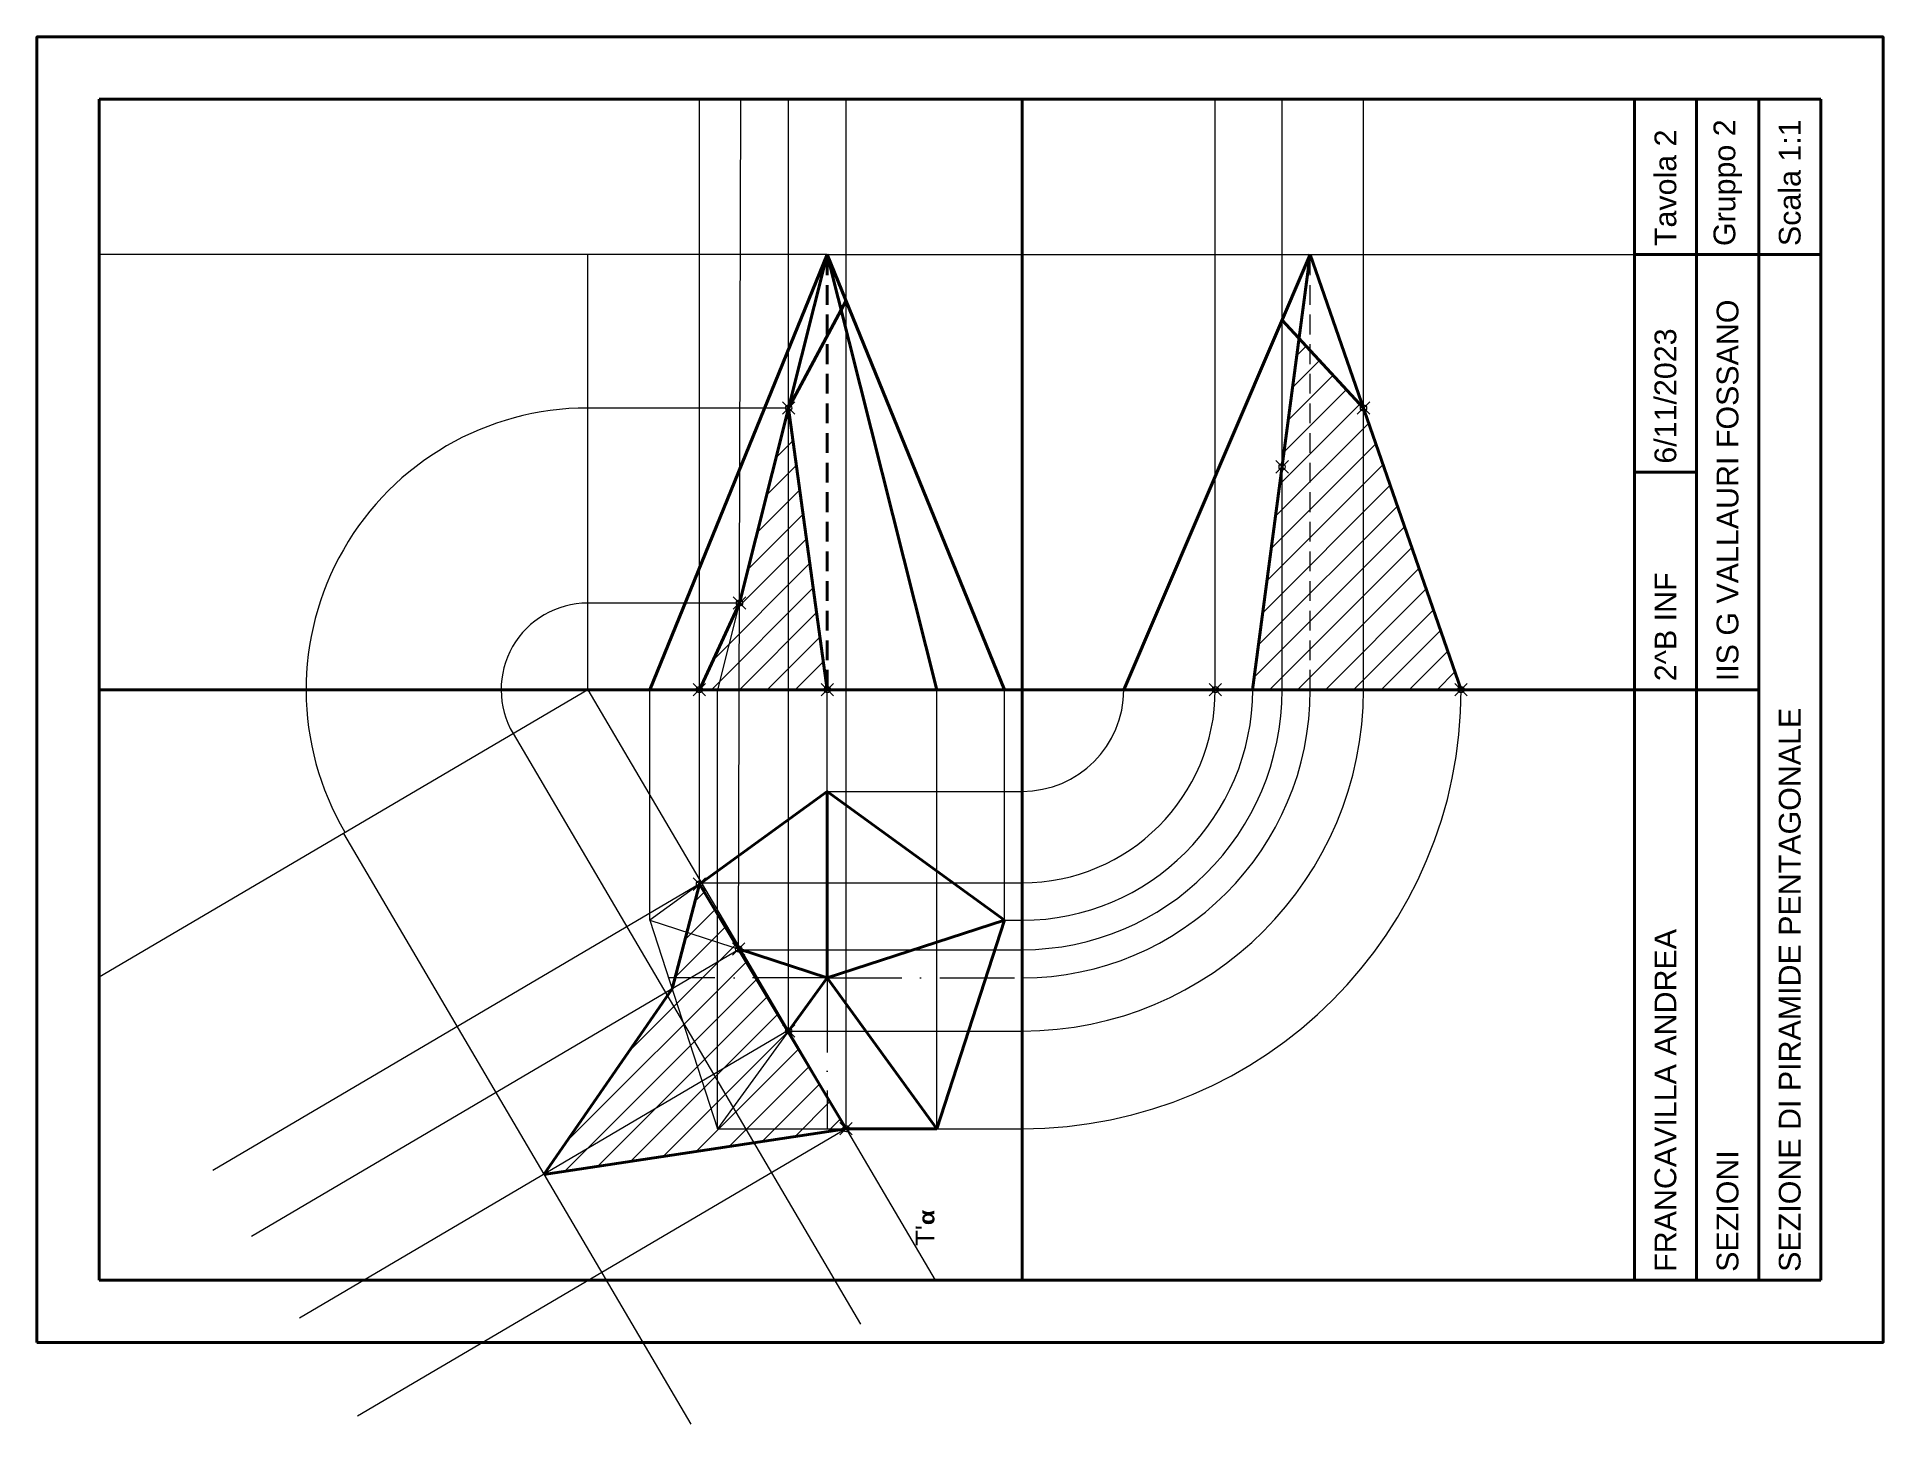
# Model space of a CAD drawing. Header units: millimetres. Extents: x -27341 to -22638, y -17500 to -16444.
# Drawn here: x -26844.9 to -26547.9, y -16693.3 to -16470.2 of the extents above; entities that cross this region are included whole.
import ezdxf

# ---------------------------------------------------------------- set-up
doc = ezdxf.new("R2010")
doc.units = ezdxf.units.MM
doc.header["$PDMODE"] = 35
doc.linetypes.add('ACAD_ISO10W100', pattern=[18, 12, -3, 0, -3])
doc.linetypes.add('NASCOSTA2', pattern=[4.7625, 3.175, -1.5875])
for name, color, linetype, lineweight in [('Linea a tratti', 7, 'NASCOSTA2', 20), ('Linea a Tratti Grossa', 7, 'NASCOSTA2', 40), ('Linea assi', 7, 'ACAD_ISO10W100', 13), ('Linea Campitura', 7, 'Continuous', 13), ('Linea Costruzione 1', 6, 'Continuous', 13), ('Linea Costruzione 2', 104, 'Continuous', 13), ('Linea Costruzione 3', 20, 'Continuous', 13), ('Linea Fine', 7, 'Continuous', 20), ('Linea Grossa', 7, 'Continuous', 40)]:
    doc.layers.add(name, color=color, linetype=linetype, lineweight=lineweight)
doc.styles.get("Standard").update_dxf_attribs({"font": 'arial.ttf'})

msp = doc.modelspace()

# ---------------------------------------------------------------- texts
at = {"layer": 'Linea Grossa', "rotation": 90}
for s, width, heights, insert, char_height, attachment_point in [(' Tavola 2', 95, [0], (-26582.85, -16505.18), 3.5, 4), (' Gruppo 2', 95, [0], (-26572.85, -16505.18), 3.5, 4), (' Scala 1:1', 95, [0], (-26562.85, -16505.18), 3.5, 4), (' IIS G VALLAURI FOSSANO', 95, [0], (-26572.85, -16575.18), 3.5, 4), (' 6/11/2023', 95, [0], (-26582.85, -16540.18), 3.5, 4), (' 2^ B INF', 35, [0], (-26582.85, -16575.18), 3.5, 4), (' SEZIONE DI PIRAMIDE PENTAGONALE', 164.6712, [0], (-26562.85, -16670.18), 3.5, 4), (' FRANCAVILLA ANDREA ', 95, [0], (-26582.85, -16670.18), 3.5, 4), (' SEZIONI', 95, [0], (-26572.85, -16670.18), 3.5, 4), ("T'{\\fArial Black|b0|i0|c0|p34;\\H0.83333x;α}", 8.9214, [3.04], (-26703.47, -16664.67), 3, 1)]:
    msp.add_mtext_dynamic_manual_height_columns(s, width=width, gutter_width=12.5, heights=heights, dxfattribs=dict(at, insert=insert, char_height=char_height, attachment_point=attachment_point))

# ---------------------------------------------------------------- hatches: boundary and pattern name
at = {"layer": 'Linea Campitura'}
h = msp.add_hatch(dxfattribs=at)
h.set_pattern_fill('ANSI31', color=256)
h.paths.add_polyline_path([(-26723.93, -16529.87), (-26731.83, -16561.25), (-26738.27, -16575.18), (-26717.71, -16575.18)])
h.paths.add_polyline_path([(-26631.44, -16529.87), (-26641.79, -16518.69), (-26649.28, -16575.18), (-26615.74, -16575.18)])
h = msp.add_hatch(dxfattribs=at)
h.set_pattern_fill('ANSI31', color=256)
h.paths.add_polyline_path([(-26738.27, -16606.46), (-26742.65, -16623.3), (-26763.28, -16653.14), (-26714.68, -16645.8)])

# ---------------------------------------------------------------- linework, layer by layer
at = {"layer": 'Linea a tratti'}
msp.add_line((-26640.01, -16575.18), (-26640.01, -16505.18), dxfattribs=at)
at = {"layer": 'Linea a Tratti Grossa'}
msp.add_line((-26717.71, -16575.18), (-26717.71, -16505.18), dxfattribs=at)
at = {"layer": 'Linea assi'}
for q in [(-26743.23, -16621.53), (-26686.35, -16621.53), (-26717.71, -16645.8)]:
    msp.add_line((-26717.71, -16621.53), q, dxfattribs=at)
at = {"layer": 'Linea Costruzione 1'}
for p, q in [((-26717.71, -16505.18), (-26834.85, -16505.18)), ((-26717.71, -16505.18), (-26587.85, -16505.18)), ((-26746.24, -16612.26), (-26746.24, -16575.18)), ((-26735.34, -16645.8), (-26735.34, -16575.18)), ((-26700.07, -16645.8), (-26700.07, -16575.18)), ((-26689.18, -16612.26), (-26689.18, -16575.18)), ((-26717.71, -16591.53), (-26686.35, -16591.53)), ((-26689.18, -16612.26), (-26686.35, -16612.26)), ((-26700.07, -16645.8), (-26686.35, -16645.8))]:
    msp.add_line(p, q, dxfattribs=at)
for radius in [16.35, 46.35, 37.08, 70.62]:
    msp.add_arc((-26686.35, -16575.18), radius, 270, 0, dxfattribs=at)
at = {"layer": 'Linea Costruzione 2'}
for p, q in [((-26738.27, -16606.46), (-26738.27, -16480.18)), ((-26731.97, -16616.42), (-26731.63, -16480.18)), ((-26723.93, -16630.09), (-26723.93, -16480.18)), ((-26714.68, -16645.8), (-26714.68, -16480.18)), ((-26655.29, -16575.18), (-26655.29, -16480.18)), ((-26644.53, -16575.18), (-26644.53, -16480.18)), ((-26631.44, -16575.18), (-26631.44, -16480.18)), ((-26737.96, -16606.24), (-26686.35, -16606.24)), ((-26731.95, -16617), (-26686.35, -16617)), ((-26724.1, -16630.09), (-26686.35, -16630.09))]:
    msp.add_line(p, q, dxfattribs=at)
for radius in [31.06, 54.91, 41.82]:
    msp.add_arc((-26686.35, -16575.18), radius, 270, 0, dxfattribs=at)
for p in [(-26723.93, -16529.87), (-26631.44, -16529.87), (-26644.53, -16539.33), (-26731.83, -16561.25), (-26738.27, -16575.18), (-26717.71, -16575.18), (-26655.29, -16575.18), (-26615.74, -16575.18), (-26738.27, -16606.46), (-26731.97, -16616.89), (-26723.93, -16630.09), (-26714.68, -16645.8)]:
    msp.add_point(p, dxfattribs=at)
at = {"layer": 'Linea Costruzione 3'}
for p, q in [((-26723.93, -16529.87), (-26756.24, -16529.87)), ((-26731.83, -16561.25), (-26756.24, -16561.25)), ((-26768.24, -16582.24), (-26712.34, -16677.24)), ((-26795.55, -16598.31), (-26739.64, -16693.31)), ((-26737.94, -16606.27), (-26816.56, -16652.53)), ((-26731.71, -16616.86), (-26810.32, -16663.13)), ((-26723.97, -16630.01), (-26802.59, -16676.27)), ((-26714.68, -16645.8), (-26793.3, -16692.06))]:
    msp.add_line(p, q, dxfattribs=at)
for radius in [45.31, 13.93]:
    msp.add_arc((-26756.24, -16575.18), radius, 90, 210.3855, dxfattribs=at)
at = {"layer": 'Linea Fine'}
for p, q in [((-26756.24, -16575.18), (-26756.24, -16505.18)), ((-26717.71, -16505.18), (-26735.34, -16575.18)), ((-26756.24, -16575.18), (-26834.85, -16621.44)), ((-26756.24, -16575.18), (-26700.34, -16670.18)), ((-26717.71, -16591.53), (-26717.71, -16575.18)), ((-26717.71, -16591.53), (-26746.24, -16612.26)), ((-26746.24, -16612.26), (-26735.34, -16645.8)), ((-26746.24, -16612.26), (-26717.71, -16621.53)), ((-26717.71, -16621.53), (-26735.34, -16645.8)), ((-26735.34, -16645.8), (-26700.07, -16645.8))]:
    msp.add_line(p, q, dxfattribs=at)
at = {"layer": 'Linea Grossa'}
for p, q in [((-26557.85, -16480.18), (-26834.85, -16480.18)), ((-26834.85, -16480.18), (-26834.85, -16670.18)), ((-26686.35, -16480.18), (-26686.35, -16670.18)), ((-26587.85, -16670.18), (-26587.85, -16480.18)), ((-26577.85, -16670.18), (-26577.85, -16480.18)), ((-26567.85, -16670.18), (-26567.85, -16480.18)), ((-26557.85, -16670.18), (-26557.85, -16480.18)), ((-26717.71, -16505.18), (-26746.24, -16575.18)), ((-26717.71, -16505.18), (-26723.93, -16529.87)), ((-26717.71, -16505.18), (-26700.07, -16575.18)), ((-26717.71, -16505.18), (-26689.18, -16575.18)), ((-26670.01, -16575.18), (-26640.01, -16505.18)), ((-26640.01, -16505.18), (-26649.28, -16575.18)), ((-26615.74, -16575.18), (-26640.01, -16505.18)), ((-26557.85, -16505.18), (-26587.85, -16505.18)), ((-26723.93, -16529.87), (-26714.68, -16512.6)), ((-26631.44, -16529.87), (-26644.53, -16515.73)), ((-26731.83, -16561.25), (-26723.93, -16529.87)), ((-26723.93, -16529.87), (-26717.71, -16575.18)), ((-26577.85, -16540.18), (-26587.85, -16540.18)), ((-26738.27, -16575.18), (-26731.83, -16561.25)), ((-26587.85, -16575.18), (-26834.85, -16575.18)), ((-26746.24, -16575.18), (-26756.24, -16575.18)), ((-26746.24, -16575.18), (-26746.24, -16575.18)), ((-26567.85, -16575.18), (-26587.85, -16575.18)), ((-26717.71, -16591.53), (-26738.27, -16606.46)), ((-26689.18, -16612.26), (-26717.71, -16591.53)), ((-26717.71, -16591.53), (-26717.71, -16621.53)), ((-26738.27, -16606.46), (-26742.65, -16623.3)), ((-26738.27, -16606.46), (-26714.68, -16645.8)), ((-26689.18, -16612.26), (-26717.71, -16621.53)), ((-26700.07, -16645.8), (-26689.18, -16612.26)), ((-26717.71, -16621.53), (-26731.97, -16616.89)), ((-26717.71, -16621.53), (-26723.93, -16630.09)), ((-26717.71, -16621.53), (-26700.07, -16645.8)), ((-26742.65, -16623.3), (-26763.28, -16653.14)), ((-26763.28, -16653.14), (-26714.68, -16645.8)), ((-26700.07, -16645.8), (-26714.68, -16645.8)), ((-26834.85, -16670.18), (-26557.85, -16670.18))]:
    msp.add_line(p, q, dxfattribs=at)
msp.add_lwpolyline([(-26844.85, -16680.18), (-26547.85, -16680.18), (-26547.85, -16470.18), (-26844.85, -16470.18)], close=True, dxfattribs=at)

msp.set_redraw_order([(e.dxf.handle, doc.entitydb.next_handle()) for e in msp.query("TEXT MTEXT ATTDEF DIMENSION ARC_DIMENSION")])  # texts and dimensions are drawn at this point

doc.saveas('drawing.dxf')
